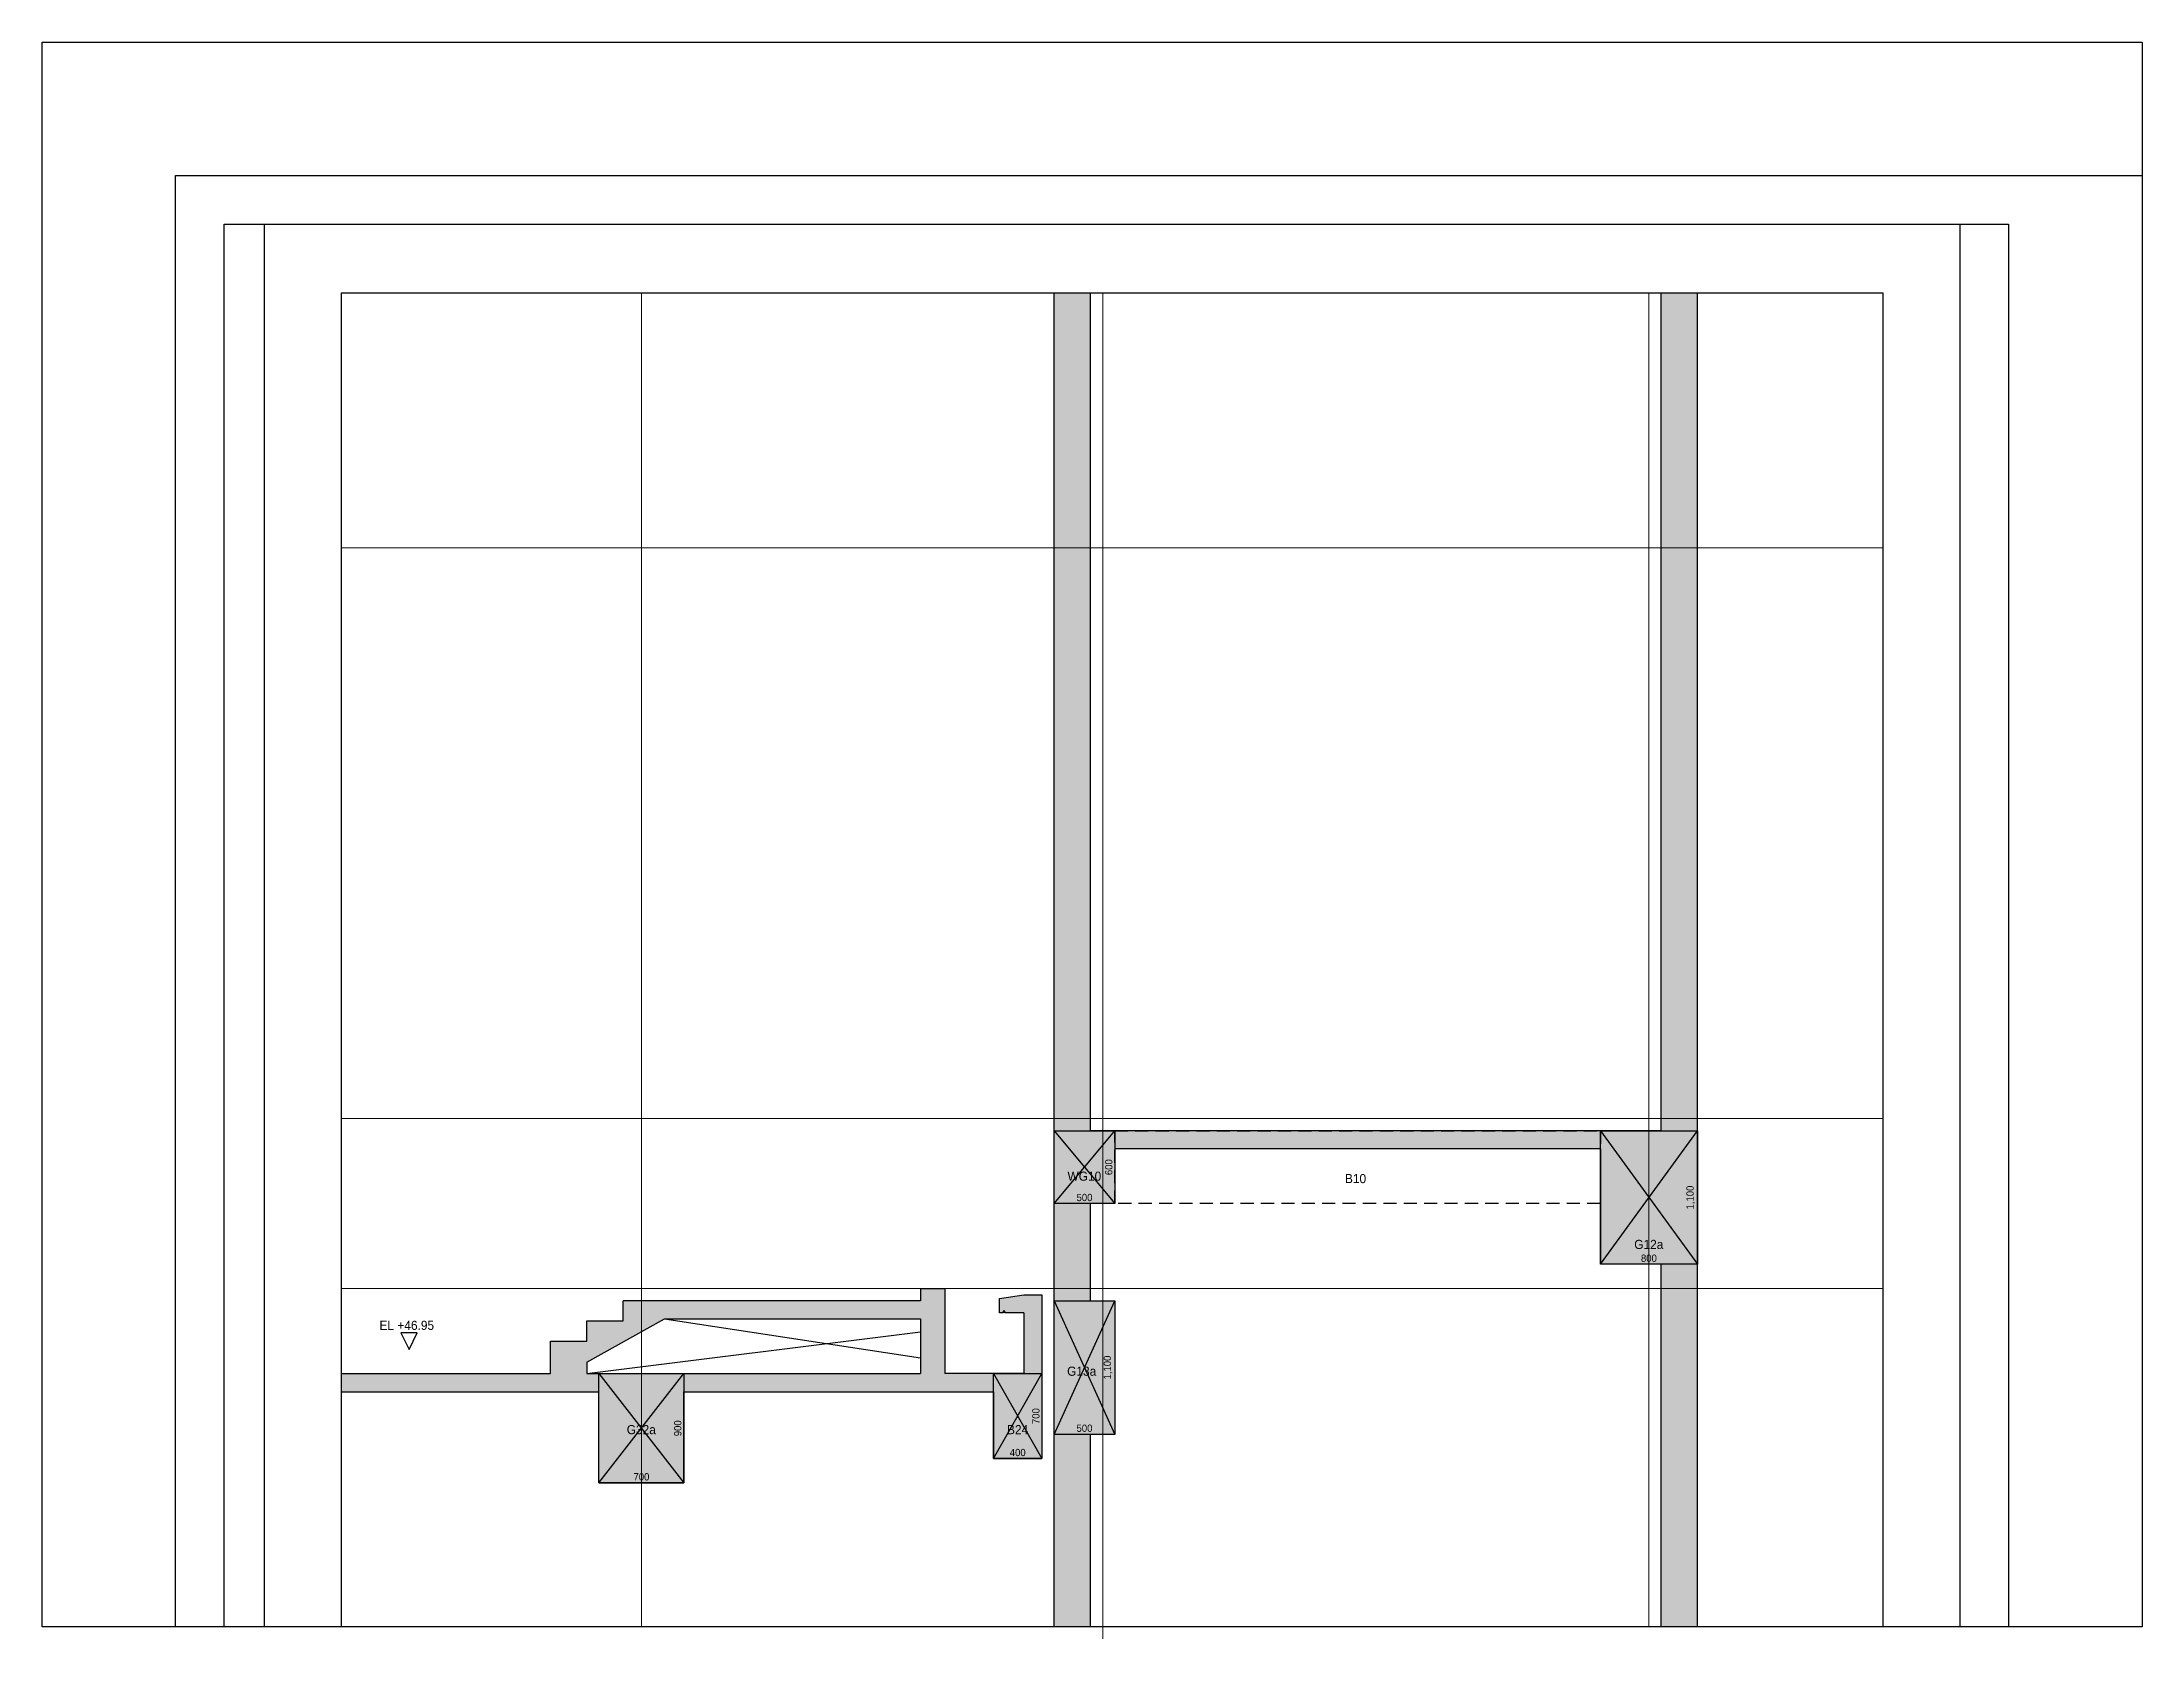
# Model space of a CAD drawing. Header units: millimetres. Extents: x 0 to 80242, y -11000 to 16050.
# Drawn here: x 45442 to 62742, y 2900 to 16050 of the extents above; entities that cross this region are included whole.
import ezdxf
from ezdxf.enums import TextEntityAlignment as Align

# ---------------------------------------------------------------- set-up
doc = ezdxf.new("R2010")
doc.units = ezdxf.units.MM
doc.header["$LTSCALE"] = 60
doc.linetypes.add('HID', pattern=[2.8, 1.8, -1])
doc.layers.get('Defpoints').update_dxf_attribs({"color": 161})
for name, color, linetype in [('A-CON', 2, 'Continuous'), ('OPEN', 1, 'HID'), ('구조SOLID', 253, 'Continuous')]:
    doc.layers.add(name, color=color, linetype=linetype)
doc.layers.add('AS-HIDLINE', color=205, linetype='Continuous', plot=False)
doc.layers.add('NOPLOT', color=191, linetype='Continuous', plot=False)
doc.layers.add('CEN', color=1, linetype='Continuous', lineweight=9)
doc.styles.add('Gdim', font='Dotum.ttf')
doc.styles.add('Gtx', font='Dotum.ttf')
doc.dimstyles.new('G-Xdim', dxfattribs={"dimscale": 30, "dimtxt": 2, "dimasz": 1, "dimexe": 1.2, "dimexo": 1.2, "dimgap": 0, "dimtad": 1, "dimdec": 1, "dimdsep": 46, "dimlunit": 6, "dimtxsty": 'Gdim', "dimcen": 1, "dimse1": 1, "dimse2": 1, "dimsd1": 1, "dimsd2": 1, "dimclrd": 1, "dimclre": 1, "dimclrt": 256, "dimadec": 0, "dimazin": 0, "dimtfac": 1, "dimtdec": 1, "dimtix": 1, "dimtmove": 2, "dimatfit": 1, "dimfxl": 0, "dimtolj": 1, "dimlwd": -1, "dimlwe": -1, "dimarcsym": 0})

msp = doc.modelspace()

# ---------------------------------------------------------------- texts
at = {"layer": 'AS-HIDLINE', "color": 1, "linetype": 'Continuous', "style": 'Gtx'}
for s, p in [('WG10', (54029, 6711)), ('B24', (53479, 4624))]:
    msp.add_text(s, height=75, dxfattribs=at).set_placement(p, align=Align.MIDDLE_CENTER)
at = {"layer": 'AS-HIDLINE', "linetype": 'Continuous'}
for s, style, p in [('B10', 'Gdim', (56263, 6691)), ('G12a', 'Gdim', (58679, 6149)), ('G13a', 'Gdim', (54007, 5105)), ('G32a', 'Gtx', (50379, 4624))]:
    msp.add_text(s, height=75, dxfattribs=dict(at, style=style)).set_placement(p, align=Align.MIDDLE_CENTER)
at = {"layer": 'NOPLOT', "linetype": 'Continuous', "style": 'Gdim'}
msp.add_text('EL +46.95', height=75, rotation=360, dxfattribs=at).set_placement((48222, 5445))

# ---------------------------------------------------------------- blocks, each defined once
blk = doc.blocks.new('*D29')
at = {"layer": 'Defpoints', "color": 0, "linetype": 'Continuous', "transparency": 16777216}
for p in [(-500, -1100), (0, -1080), (0, -1100)]:
    blk.add_point(p, dxfattribs=at)
at = {"layer": 'AS-HIDLINE', "linetype": 'Continuous', "transparency": 16777216, "insert": (-250, -1050), "char_height": 60, "attachment_point": 5, "style": 'Gdim'}
blk.add_mtext('\\A1;500', dxfattribs=at)
blk = doc.blocks.new('*D30')
at = {"layer": 'Defpoints', "color": 0, "linetype": 'Continuous', "transparency": 16777216}
for p in [(0, 0), (-20, 0), (0, -1100)]:
    blk.add_point(p, dxfattribs=at)
at = {"layer": 'AS-HIDLINE', "linetype": 'Continuous', "transparency": 16777216, "insert": (-56, -550), "char_height": 60, "attachment_point": 5, "rotation": 90, "style": 'Gdim'}
blk.add_mtext('\\A1;1,100', dxfattribs=at)
blk = doc.blocks.new('*D38')
at = {"layer": 'Defpoints', "color": 0, "linetype": 'Continuous', "transparency": 16777216}
for p in [(-70, -680), (-470, -700), (-70, -700)]:
    blk.add_point(p, dxfattribs=at)
at = {"layer": 'AS-HIDLINE', "linetype": 'Continuous', "transparency": 16777216, "insert": (-270, -650), "char_height": 60, "attachment_point": 5, "style": 'Gdim'}
blk.add_mtext('\\A1;400', dxfattribs=at)
blk = doc.blocks.new('*D39')
at = {"layer": 'Defpoints', "color": 0, "linetype": 'Continuous', "transparency": 16777216}
for p in [(-70, 0), (-90, 0), (-70, -700)]:
    blk.add_point(p, dxfattribs=at)
at = {"layer": 'AS-HIDLINE', "linetype": 'Continuous', "transparency": 16777216, "insert": (-120, -350), "char_height": 60, "attachment_point": 5, "rotation": 90, "style": 'Gdim'}
blk.add_mtext('\\A1;700', dxfattribs=at)
blk = doc.blocks.new('*D41')
at = {"layer": 'Defpoints', "color": 0, "linetype": 'Continuous', "transparency": 16777216}
for p in [(-500, -600), (0, -580), (0, -600)]:
    blk.add_point(p, dxfattribs=at)
at = {"layer": 'AS-HIDLINE', "linetype": 'Continuous', "transparency": 16777216, "insert": (-250, -550), "char_height": 60, "attachment_point": 5, "style": 'Gdim'}
blk.add_mtext('\\A1;500', dxfattribs=at)
blk = doc.blocks.new('*D42')
at = {"layer": 'Defpoints', "color": 0, "linetype": 'Continuous', "transparency": 16777216}
for p in [(0, 0), (-20, 0), (0, -600)]:
    blk.add_point(p, dxfattribs=at)
at = {"layer": 'AS-HIDLINE', "linetype": 'Continuous', "transparency": 16777216, "insert": (-50, -300), "char_height": 60, "attachment_point": 5, "rotation": 90, "style": 'Gdim'}
blk.add_mtext('\\A1;600', dxfattribs=at)
blk = doc.blocks.new('*D26')
at = {"layer": 'Defpoints', "color": 0, "linetype": 'Continuous', "transparency": 16777216}
for p in [(-500, -1100), (300, -1080), (300, -1100)]:
    blk.add_point(p, dxfattribs=at)
at = {"layer": 'AS-HIDLINE', "linetype": 'Continuous', "transparency": 16777216, "insert": (-100, -1050), "char_height": 60, "attachment_point": 5, "style": 'Gdim'}
blk.add_mtext('\\A1;800', dxfattribs=at)
blk = doc.blocks.new('*D27')
at = {"layer": 'Defpoints', "color": 0, "linetype": 'Continuous', "transparency": 16777216}
for p in [(300, 0), (280, 0), (300, -1100)]:
    blk.add_point(p, dxfattribs=at)
at = {"layer": 'AS-HIDLINE', "linetype": 'Continuous', "transparency": 16777216, "insert": (244, -550), "char_height": 60, "attachment_point": 5, "rotation": 90, "style": 'Gdim'}
blk.add_mtext('\\A1;1,100', dxfattribs=at)
blk = doc.blocks.new('A$Cf63c77ce')
at = {"layer": 'NOPLOT'}
for points in [[(18950, -950), (18950, -14000), (1650, -14000), (1650, -950), (18950, -950)], [(2750, -14000), (2750, -2050), (18950, -2050)], [(3150, -14000), (3150, -2450), (17850, -2450), (17850, -14000)], [(4118, -14000), (4118, -3015), (16815, -3015), (16815, -14000)]]:
    blk.add_lwpolyline(points, dxfattribs=at)
blk.add_lwpolyline([(3483, -14000), (3483, -2450), (17450, -2450), (17450, -14000)], close=True, dxfattribs=at)
blk = doc.blocks.new('*D9')
at = {"layer": 'Defpoints', "color": 0, "linetype": 'Continuous', "transparency": 16777216}
for p in [(-700, -900), (0, -880), (0, -900)]:
    blk.add_point(p, dxfattribs=at)
at = {"layer": 'AS-HIDLINE', "linetype": 'Continuous', "transparency": 16777216, "insert": (-350, -850), "char_height": 60, "attachment_point": 5, "style": 'Gdim'}
blk.add_mtext('\\A1;700', dxfattribs=at)
blk = doc.blocks.new('*D10')
at = {"layer": 'Defpoints', "color": 0, "linetype": 'Continuous', "transparency": 16777216}
for p in [(0, 0), (-20, 0), (0, -900)]:
    blk.add_point(p, dxfattribs=at)
at = {"layer": 'AS-HIDLINE', "linetype": 'Continuous', "transparency": 16777216, "insert": (-50, -450), "char_height": 60, "attachment_point": 5, "rotation": 90, "style": 'Gdim'}
blk.add_mtext('\\A1;900', dxfattribs=at)
blk = doc.blocks.new('*U28')
at = {"layer": 'AS-HIDLINE', "linetype": 'Continuous'}
for p, q in [((-500, -1100), (0, 0)), ((-500, 0), (0, -1100))]:
    blk.add_line(p, q, dxfattribs=at)
blk.add_lwpolyline([(-500, -1100), (-500, 0), (0, 0), (0, -1100)], close=True, dxfattribs=at)
dim = blk.add_linear_dim(base=(-19.87, 0), p1=(0, -1100), p2=(0, 0), angle=90, dimstyle='G-Xdim', override={"dimtxsty": 'Gdim'}, dxfattribs=at)
dim.commit()
dim.dimension.update_dxf_attribs({"geometry": '*D30', "text_midpoint": (-55.69, -550)})
dim = blk.add_linear_dim(base=(0, -1080.06), p1=(-500, -1100), p2=(0, -1100), dimstyle='G-Xdim', override={"dimtxsty": 'Gdim'}, dxfattribs=at)
dim.commit()
dim.dimension.update_dxf_attribs({"geometry": '*D29', "text_midpoint": (-250, -1050.02)})
blk = doc.blocks.new('*U37')
at = {"layer": 'AS-HIDLINE', "linetype": 'Continuous'}
for p, q in [((-470.09, -700), (-70.09, 0)), ((-470.09, 0), (-70.09, -700))]:
    blk.add_line(p, q, dxfattribs=at)
blk.add_lwpolyline([(-470.09, -700), (-470.09, 0), (-70.09, 0), (-70.09, -700)], close=True, dxfattribs=at)
dim = blk.add_linear_dim(base=(-89.96, 0), p1=(-70.09, -700), p2=(-70.09, 0), angle=90, dimstyle='G-Xdim', override={"dimtxsty": 'Gdim'}, dxfattribs=at)
dim.commit()
dim.dimension.update_dxf_attribs({"geometry": '*D39', "text_midpoint": (-120.01, -350)})
dim = blk.add_linear_dim(base=(-70.09, -680.06), p1=(-470.09, -700), p2=(-70.09, -700), dimstyle='G-Xdim', override={"dimtxsty": 'Gdim'}, dxfattribs=at)
dim.commit()
dim.dimension.update_dxf_attribs({"geometry": '*D38', "text_midpoint": (-270.09, -650.02)})
blk = doc.blocks.new('*U40')
at = {"layer": 'AS-HIDLINE', "linetype": 'Continuous'}
for p, q in [((-500, -600), (0, 0)), ((-500, 0), (0, -600))]:
    blk.add_line(p, q, dxfattribs=at)
blk.add_lwpolyline([(-500, -600), (-500, 0), (0, 0), (0, -600)], close=True, dxfattribs=at)
dim = blk.add_linear_dim(base=(-19.87, 0), p1=(0, -600), p2=(0, 0), angle=90, dimstyle='G-Xdim', override={"dimtxsty": 'Gdim'}, dxfattribs=at)
dim.commit()
dim.dimension.update_dxf_attribs({"geometry": '*D42', "text_midpoint": (-49.91, -300)})
dim = blk.add_linear_dim(base=(0, -580.06), p1=(-500, -600), p2=(0, -600), dimstyle='G-Xdim', override={"dimtxsty": 'Gdim'}, dxfattribs=at)
dim.commit()
dim.dimension.update_dxf_attribs({"geometry": '*D41', "text_midpoint": (-250, -550.02)})
blk = doc.blocks.new('*U25')
at = {"layer": 'AS-HIDLINE', "linetype": 'Continuous'}
for p, q in [((-500, -1100), (300, 0)), ((-500, 0), (300, -1100))]:
    blk.add_line(p, q, dxfattribs=at)
blk.add_lwpolyline([(-500, -1100), (-500, 0), (300, 0), (300, -1100)], close=True, dxfattribs=at)
dim = blk.add_linear_dim(base=(280.13, 0), p1=(300, -1100), p2=(300, 0), angle=90, dimstyle='G-Xdim', override={"dimtxsty": 'Gdim'}, dxfattribs=at)
dim.commit()
dim.dimension.update_dxf_attribs({"geometry": '*D27', "text_midpoint": (244.31, -550)})
dim = blk.add_linear_dim(base=(300, -1080.06), p1=(-500, -1100), p2=(300, -1100), dimstyle='G-Xdim', override={"dimtxsty": 'Gdim'}, dxfattribs=at)
dim.commit()
dim.dimension.update_dxf_attribs({"geometry": '*D26', "text_midpoint": (-100, -1050.02)})
blk = doc.blocks.new('*U8')
at = {"layer": 'AS-HIDLINE', "linetype": 'Continuous'}
for p, q in [((-700, -900), (0, 0)), ((-700, 0), (0, -900))]:
    blk.add_line(p, q, dxfattribs=at)
blk.add_lwpolyline([(-700, -900), (-700, 0), (0, 0), (0, -900)], close=True, dxfattribs=at)
dim = blk.add_linear_dim(base=(-19.87, 0), p1=(0, -900), p2=(0, 0), angle=90, dimstyle='G-Xdim', override={"dimtxsty": 'Gdim'}, dxfattribs=at)
dim.commit()
dim.dimension.update_dxf_attribs({"geometry": '*D10', "text_midpoint": (-49.91, -450)})
dim = blk.add_linear_dim(base=(0, -880.06), p1=(-700, -900), p2=(0, -900), dimstyle='G-Xdim', override={"dimtxsty": 'Gdim'}, dxfattribs=at)
dim.commit()
dim.dimension.update_dxf_attribs({"geometry": '*D9', "text_midpoint": (-350, -850.02)})

# ---------------------------------------------------------------- hatches: boundary and pattern name
at = {"layer": '구조SOLID'}
h = msp.add_hatch(color=256, dxfattribs=at)
h.dxf.hatch_style = 1
h.paths.add_polyline_path([(50730, 4935), (53280, 4935), (53280, 4385), (53680, 4385), (53680, 5735), (53530, 5735), (53330, 5705), (53330, 5585), (53360, 5585), (53360, 5600), (53375, 5600), (53375, 5585), (53530, 5585), (53530, 5085), (52880, 5085), (52880, 5785), (52680, 5785), (52680, 5685), (50230, 5685), (50230, 5519), (49930, 5519), (49930, 5352), (49630, 5352), (49630, 5085), (47910, 5085), (47910, 4935), (50030, 4935), (50030, 4185), (50730, 4185)])
h.paths.add_polyline_path([(49930, 5085), (49930, 5180), (50569, 5535), (52680, 5535), (52680, 5085)], flags=16)
h.paths.add_polyline_path([(54280, 5685), (54080, 5685), (54080, 6485), (54280, 6485), (54280, 6935), (58280, 6935), (58280, 5985), (58780, 5985), (58780, 3000), (59080, 3000), (59080, 13985), (58780, 13985), (58780, 7085), (54080, 7085), (54080, 13985), (53780, 13985), (53780, 3000), (54080, 3000), (54080, 4585), (54280, 4585)])

# ---------------------------------------------------------------- linework, layer by layer
at = {"layer": 'A-CON'}
for p, q in [((53780, 3000), (53780, 13985)), ((54080, 7085), (54080, 13985)), ((58780, 7085), (58780, 13985)), ((59080, 3000), (59080, 13985)), ((58780, 7085), (54080, 7085)), ((58280, 6935), (54280, 6935)), ((54280, 6935), (54280, 6485)), ((58280, 6935), (58280, 5985)), ((54080, 5685), (54080, 6485)), ((54280, 6485), (54080, 6485)), ((58780, 5985), (58280, 5985)), ((58780, 3000), (58780, 5985)), ((52680, 5785), (52680, 5685)), ((52680, 5785, 0), (52880, 5785, 0)), ((52880, 5785), (52880, 5085)), ((53330, 5705), (53530, 5735)), ((53530, 5735), (53680, 5735)), ((53680, 5735), (53680, 4385)), ((50230, 5519), (50230, 5685)), ((52680, 5685), (50230, 5685)), ((53330, 5585), (53330, 5705)), ((53360, 5585), (53330, 5585)), ((53375, 5600), (53360, 5600)), ((53360, 5600), (53360, 5585)), ((53375, 5585), (53375, 5600)), ((53530, 5585), (53375, 5585)), ((53530, 5585), (53530, 5085)), ((54080, 5685), (54280, 5685)), ((54280, 5685), (54280, 4585)), ((49930, 5180), (50569, 5535)), ((49930, 5352), (49930, 5519)), ((49930, 5519), (50230, 5519)), ((50569, 5535), (52680, 5535)), ((52680, 5535), (52680, 5085)), ((49630, 5085), (49630, 5352)), ((49630, 5352), (49930, 5352)), ((47910, 5085), (49630, 5085)), ((49930, 5180), (49930, 5085)), ((49930, 5085), (52680, 5085)), ((53530, 5085), (52880, 5085)), ((47910, 4935), (50030, 4935)), ((50030, 4185), (50030, 4935)), ((50730, 4935), (53280, 4935)), ((50730, 4185), (50730, 4935)), ((53280, 4935), (53280, 4385)), ((54080, 3000), (54080, 4585)), ((54280, 4585), (54080, 4585)), ((53280, 4385), (53680, 4385)), ((50030, 4185), (50730, 4185))]:
    msp.add_line(p, q, dxfattribs=at)
at = {"layer": 'AS-HIDLINE', "linetype": 'HID'}
msp.add_lwpolyline([(54280, 7085), (58280, 7085), (58280, 6485), (54280, 6485)], close=True, dxfattribs=at)
at = {"layer": 'CEN'}
for p, q in [((50380, 13985), (50380, 3000)), ((54180, 13985), (54180, 2900)), ((58680, 13985), (58680, 3000)), ((47910, 11885), (60607, 11885)), ((47910, 7185), (60607, 7185)), ((47910, 5785), (60607, 5785))]:
    msp.add_line(p, q, dxfattribs=at)
at = {"layer": 'NOPLOT'}
msp.add_lwpolyline([(48466, 5285), (48533, 5420), (48398, 5420), (48466, 5285)], dxfattribs=at)
at = {"layer": 'OPEN', "linetype": 'Continuous'}
for p, q in [((49930, 5085), (52680, 5429)), ((50569, 5535), (52680, 5214))]:
    msp.add_line(p, q, dxfattribs=at)

# ---------------------------------------------------------------- block references
at = {"layer": 'AS-HIDLINE', "linetype": 'Continuous'}
for name, p in [('*U40', (54280, 7085)), ('*U25', (58780, 7085)), ('*U28', (54280, 5685)), ('*U8', (50730, 5085)), ('*U37', (53750, 5085))]:
    msp.add_blockref(name, p, dxfattribs=at)
at = {"layer": 'NOPLOT'}
msp.add_blockref('A$Cf63c77ce', (43792, 17000), dxfattribs=at)

msp.set_redraw_order([(e.dxf.handle, doc.entitydb.next_handle()) for e in msp.query("TEXT MTEXT ATTDEF DIMENSION ARC_DIMENSION")])  # texts and dimensions are drawn at this point

doc.saveas('drawing.dxf')
